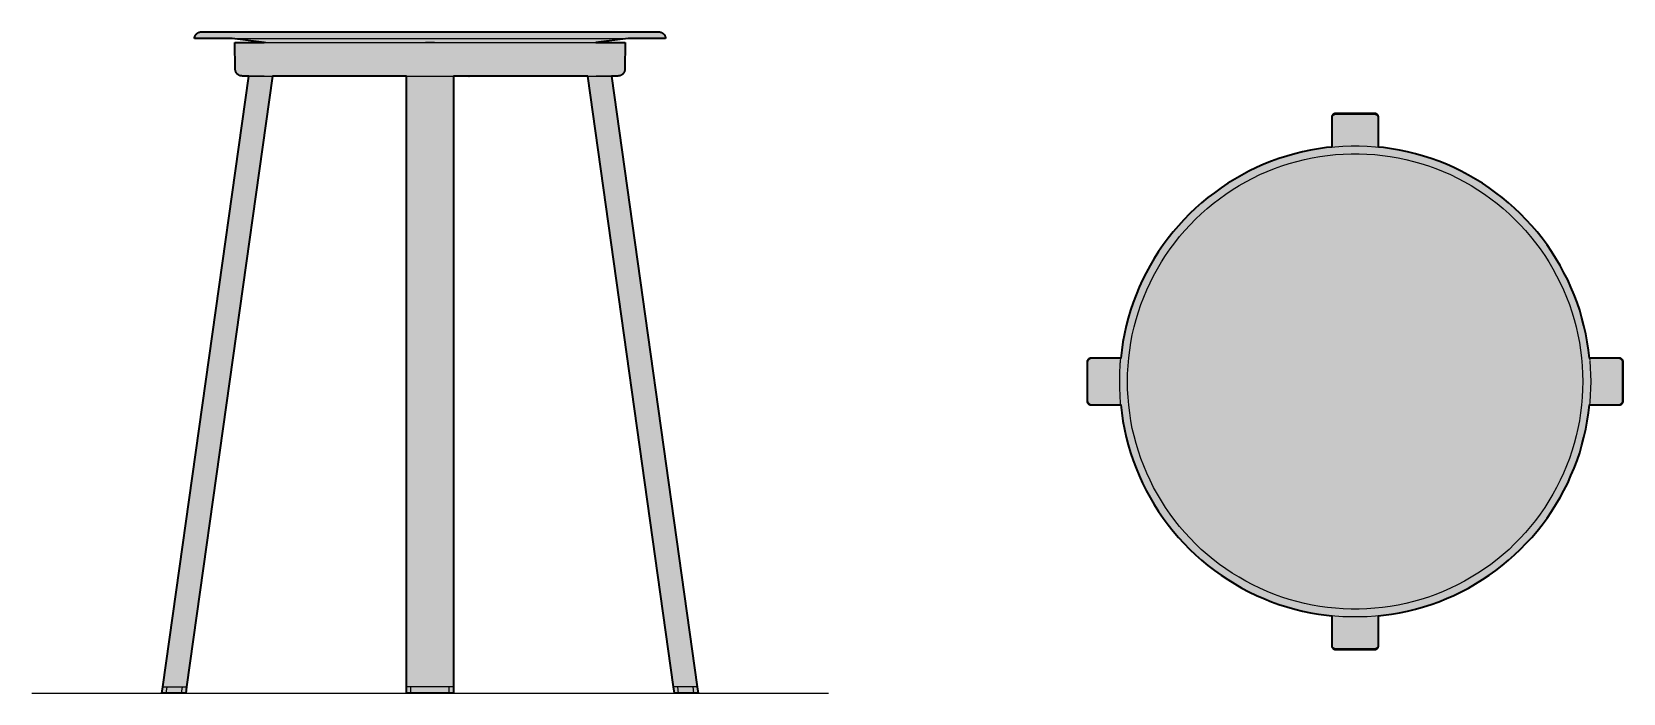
# Model space of a CAD drawing. Header units: millimetres. Extents: x 0 to 1155, y 0 to 480.
import ezdxf

# ---------------------------------------------------------------- set-up
doc = ezdxf.new("R2010")
doc.units = ezdxf.units.MM
doc.layers.add('Blocks', color=7, linetype='Continuous')
doc.layers.add('Blocks$Fill', color=7, linetype='Continuous', true_color=0xffffff)
doc.layers.add('Blocks$Inner', color=7, linetype='Continuous', lineweight=25, true_color=0x007f00)
doc.layers.add('Blocks$Outline', color=7, linetype='Continuous', lineweight=35, true_color=0xff3f3f)

# ---------------------------------------------------------------- blocks, each defined once
blk = doc.blocks.new('Revolver Stool Side')
at = {"layer": 'Blocks$Fill', "extrusion": (0, 0, -1)}
blk.add_hatch(color=256, dxfattribs=at).paths.add_polyline_path([(455.2, 480.1), (123.2, 480.1), (123, 480.1), (122.8, 480), (122.6, 480), (122.5, 480), (122.3, 480), (122.1, 479.9), (122, 479.9), (121.8, 479.9), (121.6, 479.8), (121.5, 479.8), (121.3, 479.7), (121.1, 479.6), (121, 479.5), (120.8, 479.5), (120.7, 479.4), (120.5, 479.3), (120.4, 479.2), (120.2, 479.1), (120.1, 479), (119.9, 478.9), (119.8, 478.8), (119.7, 478.6), (119.6, 478.5), (119.4, 478.4), (119.3, 478.3), (119.2, 478.1), (119.1, 478), (119, 477.8), (118.9, 477.7), (118.8, 477.6), (118.7, 477.4), (118.7, 477.2), (118.6, 477.1), (118.5, 476.9), (118.5, 476.8), (118.4, 476.6), (118.4, 476.4), (118.3, 476.3), (118.3, 476.1), (118.2, 475.9), (118.2, 475.7), (118.2, 475.6), (118.2, 475.4), (118.2, 475.2), (118.2, 475.1), (145.4, 475.1), (168.7, 472.4), (168.7, 472.2), (150.4, 472.2), (147.5, 472.2), (147.4, 472.2), (147.8, 452.9), (147.8, 452.7), (147.8, 452.5), (147.8, 452.3), (147.8, 452.2), (147.8, 452), (147.9, 451.8), (147.9, 451.7), (148, 451.5), (148, 451.3), (148.1, 451.2), (148.1, 451), (148.2, 450.8), (148.3, 450.7), (148.4, 450.5), (148.5, 450.4), (148.5, 450.2), (148.6, 450.1), (148.7, 450), (148.8, 449.8), (149, 449.7), (149.1, 449.6), (149.2, 449.4), (149.3, 449.3), (149.4, 449.2), (149.6, 449.1), (149.7, 449), (149.8, 448.9), (150, 448.8), (150.1, 448.7), (150.3, 448.6), (150.4, 448.5), (150.6, 448.4), (150.7, 448.4), (150.9, 448.3), (151.1, 448.2), (151.2, 448.2), (151.4, 448.1), (151.6, 448.1), (151.7, 448), (151.9, 448), (152.1, 448), (152.2, 448), (152.4, 448), (152.6, 447.9), (152.8, 447.9), (157.5, 447.9), (95.2, 4.5), (94.6, 0), (97.6, 0), (108.7, 0), (111.7, 0), (112.4, 4.5), (174.7, 447.9), (250, 447.9), (249.9, 447.8), (260.9, 447.8), (260.8, 447.9), (272.2, 447.9), (272.2, 4.5), (272.2, 0), (275.2, 0), (303.2, 0), (306.2, 0), (306.2, 4.5), (306.2, 447.9), (317.5, 447.9), (317.4, 447.8), (328.4, 447.8), (328.3, 447.9), (403.6, 447.9), (466, 4.5), (466.6, 0), (469.6, 0), (480.7, 0), (483.8, 0), (483.1, 4.5), (420.8, 447.9), (425.6, 447.9), (425.7, 447.9), (425.9, 448), (426.1, 448), (426.3, 448), (426.4, 448), (426.6, 448), (426.8, 448.1), (426.9, 448.1), (427.1, 448.2), (427.3, 448.2), (427.4, 448.3), (427.6, 448.4), (427.7, 448.4), (427.9, 448.5), (428, 448.6), (428.2, 448.7), (428.3, 448.8), (428.5, 448.9), (428.6, 449), (428.8, 449.1), (428.9, 449.2), (429, 449.3), (429.1, 449.4), (429.3, 449.6), (429.4, 449.7), (429.5, 449.8), (429.6, 450), (429.7, 450.1), (429.8, 450.2), (429.9, 450.4), (430, 450.5), (430, 450.7), (430.1, 450.8), (430.2, 451), (430.2, 451.2), (430.3, 451.3), (430.4, 451.5), (430.4, 451.7), (430.4, 451.8), (430.5, 452), (430.5, 452.2), (430.5, 452.3), (430.6, 452.5), (430.6, 452.7), (430.6, 452.9), (430.9, 472.2), (430.9, 472.2), (427.9, 472.2), (409.7, 472.2), (409.7, 472.4), (432.9, 475.1), (460.2, 475.1), (460.2, 475.2), (460.2, 475.4), (460.1, 475.6), (460.1, 475.7), (460.1, 475.9), (460.1, 476.1), (460, 476.3), (460, 476.4), (459.9, 476.6), (459.9, 476.8), (459.8, 476.9), (459.7, 477.1), (459.7, 477.2), (459.6, 477.4), (459.5, 477.6), (459.4, 477.7), (459.3, 477.8), (459.2, 478), (459.1, 478.1), (459, 478.3), (458.9, 478.4), (458.8, 478.5), (458.6, 478.6), (458.5, 478.8), (458.4, 478.9), (458.2, 479), (458.1, 479.1), (458, 479.2), (457.8, 479.3), (457.7, 479.4), (457.5, 479.5), (457.4, 479.5), (457.2, 479.6), (457, 479.7), (456.9, 479.8), (456.7, 479.8), (456.5, 479.9), (456.4, 479.9), (456.2, 479.9), (456, 480), (455.9, 480), (455.7, 480), (455.5, 480), (455.3, 480.1)], flags=0)
at = {"layer": 'Blocks$Inner'}
for p, q in [((-460.2, 475.4), (-460.1, 475.6)), ((-460.2, 475.2), (-460.2, 475.4)), ((-460.2, 475.1), (-460.2, 475.2)), ((-460.2, 475.1), (-118.2, 475.1)), ((-460.1, 476.1), (-460, 476.3)), ((-460.1, 475.9), (-460.1, 476.1)), ((-460.1, 475.7), (-460.1, 475.9)), ((-460.1, 475.6), (-460.1, 475.7)), ((-460, 476.4), (-459.9, 476.6)), ((-460, 476.3), (-460, 476.4)), ((-459.9, 476.8), (-459.8, 476.9)), ((-459.9, 476.6), (-459.9, 476.8)), ((-459.8, 476.9), (-459.7, 477.1)), ((-459.7, 477.2), (-459.6, 477.4)), ((-459.7, 477.1), (-459.7, 477.2)), ((-459.6, 477.4), (-459.5, 477.6)), ((-459.5, 477.6), (-459.4, 477.7)), ((-459.4, 477.7), (-459.3, 477.8)), ((-459.3, 477.8), (-459.2, 478)), ((-459.2, 478), (-459.1, 478.1)), ((-459.1, 478.1), (-459, 478.3)), ((-459, 478.3), (-458.9, 478.4)), ((-458.9, 478.4), (-458.8, 478.5)), ((-458.8, 478.5), (-458.6, 478.6)), ((-458.6, 478.6), (-458.5, 478.8)), ((-458.5, 478.8), (-458.4, 478.9)), ((-458.4, 478.9), (-458.2, 479)), ((-458.2, 479), (-458.1, 479.1)), ((-458.1, 479.1), (-458, 479.2)), ((-458, 479.2), (-457.8, 479.3)), ((-457.8, 479.3), (-457.7, 479.4)), ((-457.7, 479.4), (-457.5, 479.5)), ((-457.5, 479.5), (-457.4, 479.5)), ((-457.4, 479.5), (-457.2, 479.6)), ((-457.2, 479.6), (-457, 479.7)), ((-457, 479.7), (-456.9, 479.8)), ((-456.9, 479.8), (-456.7, 479.8)), ((-456.7, 479.8), (-456.5, 479.9)), ((-456.5, 479.9), (-456.4, 479.9)), ((-456.4, 479.9), (-456.2, 479.9)), ((-456.2, 479.9), (-456, 480)), ((-456, 480), (-455.9, 480)), ((-455.9, 480), (-455.7, 480)), ((-455.7, 480), (-455.5, 480)), ((-455.5, 480), (-455.3, 480.1)), ((-455.3, 480.1), (-455.2, 480.1)), ((-455.2, 480.1), (-123.2, 480.1)), ((-409.7, 472.4), (-432.9, 475.1)), ((-145.4, 475.1), (-168.7, 472.4)), ((-123.3, 480.1), (-123.2, 480.1)), ((-123.2, 480.1), (-123, 480.1)), ((-123, 480.1), (-122.8, 480)), ((-122.8, 480), (-122.6, 480)), ((-122.6, 480), (-122.5, 480)), ((-122.5, 480), (-122.3, 480)), ((-122.3, 480), (-122.1, 479.9)), ((-122.1, 479.9), (-122, 479.9)), ((-122, 479.9), (-121.8, 479.9)), ((-121.8, 479.9), (-121.6, 479.8)), ((-121.6, 479.8), (-121.5, 479.8)), ((-121.5, 479.8), (-121.3, 479.7)), ((-121.3, 479.7), (-121.1, 479.6)), ((-121.1, 479.6), (-121, 479.5)), ((-121, 479.5), (-120.8, 479.5)), ((-120.8, 479.5), (-120.7, 479.4)), ((-120.7, 479.4), (-120.5, 479.3)), ((-120.5, 479.3), (-120.4, 479.2)), ((-120.4, 479.2), (-120.2, 479.1)), ((-120.2, 479.1), (-120.1, 479)), ((-120.1, 479), (-119.9, 478.9)), ((-119.9, 478.9), (-119.8, 478.8)), ((-119.8, 478.8), (-119.7, 478.6)), ((-119.7, 478.6), (-119.6, 478.5)), ((-119.6, 478.5), (-119.4, 478.4)), ((-119.4, 478.4), (-119.3, 478.3)), ((-119.3, 478.3), (-119.2, 478.1)), ((-119.2, 478.1), (-119.1, 478)), ((-119.1, 478), (-119, 477.8)), ((-119, 477.8), (-118.9, 477.7)), ((-118.9, 477.7), (-118.8, 477.6)), ((-118.8, 477.6), (-118.7, 477.4)), ((-118.7, 477.4), (-118.7, 477.2)), ((-118.7, 477.2), (-118.6, 477.1)), ((-118.6, 477.1), (-118.5, 476.9)), ((-118.5, 476.9), (-118.5, 476.8)), ((-118.5, 476.8), (-118.4, 476.6)), ((-118.4, 476.6), (-118.4, 476.4)), ((-118.4, 476.4), (-118.3, 476.3)), ((-118.3, 476.3), (-118.3, 476.1)), ((-118.3, 476.1), (-118.2, 475.9)), ((-118.2, 475.9), (-118.2, 475.7)), ((-118.2, 475.7), (-118.2, 475.6)), ((-118.2, 475.6), (-118.2, 475.4)), ((-118.2, 475.4), (-118.2, 475.2)), ((-118.2, 475.2), (-118.2, 475.1)), ((-430.9, 472.2), (-430.6, 452.9)), ((-427.9, 472.2), (-430.9, 472.2)), ((-430.9, 472.2), (-147.4, 472.2)), ((-427.9, 472.2), (-150.4, 472.2)), ((-409.7, 472.4), (-409.7, 472.2)), ((-408.4, 472.2), (-409.7, 472.4)), ((-289.2, 472.4), (-292.5, 472.2)), ((-285.9, 472.2), (-289.2, 472.4)), ((-169.9, 472.2), (-168.9, 472.3)), ((-168.7, 472.4), (-168.7, 472.2)), ((-150.4, 472.2), (-147.5, 472.2)), ((-150.4, 472.2), (-147.5, 472.2)), ((-147.4, 472.2), (-147.8, 452.9)), ((-430.6, 452.9), (-430.6, 452.7)), ((-430.6, 452.7), (-430.6, 452.5)), ((-430.6, 452.5), (-430.5, 452.3)), ((-430.5, 452.3), (-430.5, 452.2)), ((-430.5, 452.2), (-430.5, 452)), ((-430.5, 452), (-430.4, 451.8)), ((-430.4, 451.8), (-430.4, 451.7)), ((-430.4, 451.7), (-430.4, 451.5)), ((-430.4, 451.5), (-430.3, 451.3)), ((-430.3, 451.3), (-430.2, 451.2)), ((-430.2, 451.2), (-430.2, 451)), ((-430.2, 451), (-430.1, 450.8)), ((-430.1, 450.8), (-430, 450.7)), ((-430, 450.7), (-430, 450.5)), ((-148.3, 450.7), (-148.4, 450.5)), ((-148.2, 450.8), (-148.3, 450.7)), ((-148.1, 451), (-148.2, 450.8)), ((-148, 451.3), (-148.1, 451.2)), ((-148.1, 451.2), (-148.1, 451)), ((-147.9, 451.7), (-148, 451.5)), ((-148, 451.5), (-148, 451.3)), ((-147.8, 452), (-147.9, 451.8)), ((-147.9, 451.8), (-147.9, 451.7)), ((-147.8, 452.9), (-147.8, 452.7)), ((-147.8, 452.7), (-147.8, 452.5)), ((-147.8, 452.5), (-147.8, 452.3)), ((-147.8, 452.3), (-147.8, 452.2)), ((-147.8, 452.2), (-147.8, 452)), ((-483.1, 4.5), (-420.8, 447.9)), ((-403.6, 447.9), (-466, 4.5)), ((-430, 450.5), (-429.9, 450.4)), ((-429.9, 450.4), (-429.8, 450.2)), ((-429.8, 450.2), (-429.7, 450.1)), ((-429.7, 450.1), (-429.6, 450)), ((-429.6, 450), (-429.5, 449.8)), ((-429.5, 449.8), (-429.4, 449.7)), ((-429.4, 449.7), (-429.3, 449.6)), ((-429.3, 449.6), (-429.1, 449.4)), ((-429.1, 449.4), (-429, 449.3)), ((-429, 449.3), (-428.9, 449.2)), ((-428.9, 449.2), (-428.8, 449.1)), ((-428.8, 449.1), (-428.6, 449)), ((-428.6, 449), (-428.5, 448.9)), ((-428.5, 448.9), (-428.3, 448.8)), ((-428.3, 448.8), (-428.2, 448.7)), ((-428.2, 448.7), (-428, 448.6)), ((-428, 448.6), (-427.9, 448.5)), ((-427.9, 448.5), (-427.7, 448.4)), ((-427.7, 448.4), (-427.6, 448.4)), ((-427.6, 448.4), (-427.4, 448.3)), ((-427.4, 448.3), (-427.3, 448.2)), ((-427.3, 448.2), (-427.1, 448.2)), ((-427.1, 448.2), (-426.9, 448.1)), ((-426.9, 448.1), (-426.8, 448.1)), ((-426.8, 448.1), (-426.6, 448)), ((-426.6, 448), (-426.4, 448)), ((-426.4, 448), (-426.3, 448)), ((-426.3, 448), (-426.1, 448)), ((-426.1, 448), (-425.9, 448)), ((-425.9, 448), (-425.7, 447.9)), ((-425.7, 447.9), (-425.6, 447.9)), ((-425.6, 447.9), (-289.2, 447.9)), ((-420.7, 447.8), (-420.6, 447.9)), ((-409.7, 447.8), (-420.7, 447.8)), ((-409.8, 447.9), (-409.7, 447.8)), ((-328.4, 447.8), (-328.3, 447.9)), ((-317.4, 447.8), (-328.4, 447.8)), ((-317.5, 447.9), (-317.4, 447.8)), ((-306.2, 447.9), (-306.2, 4.5)), ((-289.2, 447.9), (-152.8, 447.9)), ((-272.2, 4.5), (-272.2, 447.9)), ((-260.9, 447.8), (-260.8, 447.9)), ((-249.9, 447.8), (-260.9, 447.8)), ((-250, 447.9), (-249.9, 447.8)), ((-174.7, 447.9), (-112.4, 4.5)), ((-168.6, 447.8), (-168.5, 447.9)), ((-157.6, 447.8), (-168.6, 447.8)), ((-157.7, 447.9), (-157.6, 447.8)), ((-95.2, 4.5), (-157.5, 447.9)), ((-152.6, 447.9), (-152.8, 447.9)), ((-152.4, 448), (-152.6, 447.9)), ((-152.2, 448), (-152.4, 448)), ((-152.1, 448), (-152.2, 448)), ((-151.9, 448), (-152.1, 448)), ((-151.7, 448), (-151.9, 448)), ((-151.6, 448.1), (-151.7, 448)), ((-151.4, 448.1), (-151.6, 448.1)), ((-151.2, 448.2), (-151.4, 448.1)), ((-151.1, 448.2), (-151.2, 448.2)), ((-150.9, 448.3), (-151.1, 448.2)), ((-150.7, 448.4), (-150.9, 448.3)), ((-150.6, 448.4), (-150.7, 448.4)), ((-150.4, 448.5), (-150.6, 448.4)), ((-150.3, 448.6), (-150.4, 448.5)), ((-150.1, 448.7), (-150.3, 448.6)), ((-150, 448.8), (-150.1, 448.7)), ((-149.8, 448.9), (-150, 448.8)), ((-149.7, 449), (-149.8, 448.9)), ((-149.6, 449.1), (-149.7, 449)), ((-149.4, 449.2), (-149.6, 449.1)), ((-149.3, 449.3), (-149.4, 449.2)), ((-149.2, 449.4), (-149.3, 449.3)), ((-149.1, 449.6), (-149.2, 449.4)), ((-149, 449.7), (-149.1, 449.6)), ((-148.8, 449.8), (-149, 449.7)), ((-148.7, 450), (-148.8, 449.8)), ((-148.6, 450.1), (-148.7, 450)), ((-148.5, 450.2), (-148.6, 450.1)), ((-148.4, 450.5), (-148.5, 450.4)), ((-148.5, 450.4), (-148.5, 450.2)), ((-483.8, 0), (-483.1, 4.5)), ((-480.7, 0), (-483.8, 0)), ((-483.1, 4.5), (-483.1, 4.5)), ((-483.1, 4.5), (-480.1, 4.5)), ((-483.1, 4.5), (-483.1, 4.5)), ((-480.7, 0), (-480.1, 4.5)), ((-469.6, 0), (-480.7, 0)), ((-480.1, 4.5), (-469, 4.5)), ((-469.6, 0), (-469, 4.5)), ((-466.6, 0), (-469.6, 0)), ((-469, 4.5), (-468.3, 4.5)), ((-468.3, 4.5), (-467.9, 4.5)), ((-467.9, 4.5), (-467.8, 4.5)), ((-467.8, 4.5), (-467.8, 4.5)), ((-467.8, 4.5), (-467.7, 4.5)), ((-467.7, 4.5), (-466.4, 4.5)), ((-466.6, 0), (-466, 4.5)), ((-466.4, 4.5), (-466.3, 4.5)), ((-466.3, 4.5), (-466.3, 4.5)), ((-466.3, 4.5), (-466.3, 4.5)), ((-466.3, 4.5), (-466.3, 4.5)), ((-466.3, 4.5), (-466.2, 4.5)), ((-466.3, 4.5), (-466.3, 4.5)), ((-466.3, 4.5), (-466.3, 4.5)), ((-466.2, 4.5), (-466.2, 4.5)), ((-466.2, 4.5), (-466, 4.5)), ((-466, 4.5), (-466, 4.5)), ((-466, 4.5), (-466, 4.5)), ((-466, 4.5), (-466, 4.5)), ((-306.1, 4.5), (-306.2, 4.5)), ((-306.2, 0), (-306.2, 4.5)), ((-306.2, 0), (-303.2, 0)), ((-306.1, 4.5), (-306.1, 4.5)), ((-306.1, 4.5), (-306.1, 4.5)), ((-306, 4.5), (-306.1, 4.5)), ((-306, 4.5), (-306, 4.5)), ((-305.6, 4.5), (-306, 4.5)), ((-305.6, 4.5), (-305.6, 4.5)), ((-304.8, 4.5), (-305.6, 4.5)), ((-304.7, 4.5), (-304.8, 4.5)), ((-303.2, 4.5), (-304.7, 4.5)), ((-275.2, 4.5), (-303.2, 4.5)), ((-303.2, 0), (-303.2, 4.5)), ((-303.2, 0), (-275.2, 0)), ((-275.2, 0), (-275.2, 4.5)), ((-273.7, 4.5), (-275.2, 4.5)), ((-275.2, 0), (-272.2, 0)), ((-273.5, 4.5), (-273.7, 4.5)), ((-272.7, 4.5), (-273.5, 4.5)), ((-272.7, 4.5), (-272.7, 4.5)), ((-272.4, 4.5), (-272.7, 4.5)), ((-272.3, 4.5), (-272.4, 4.5)), ((-272.2, 4.5), (-272.3, 4.5)), ((-272.2, 4.5), (-272.2, 4.5)), ((-272.2, 4.5), (-272.2, 4.5)), ((-272.2, 0), (-272.2, 4.5)), ((-272.2, 4.5), (-272.2, 4.5)), ((-272.2, 4.5), (-272.2, 4.5)), ((-112.3, 4.5), (-112.4, 4.5)), ((-111.7, 0), (-112.4, 4.5)), ((-112.3, 4.5), (-112.3, 4.5)), ((-112.3, 4.5), (-112.3, 4.5)), ((-112.1, 4.5), (-112.3, 4.5)), ((-112.1, 4.5), (-112.1, 4.5)), ((-112.1, 4.5), (-112.1, 4.5)), ((-112.1, 4.5), (-112.1, 4.5)), ((-112, 4.5), (-112.1, 4.5)), ((-112, 4.5), (-112, 4.5)), ((-112, 4.5), (-112, 4.5)), ((-110.6, 4.5), (-112, 4.5)), ((-112, 4.5), (-112, 4.5)), ((-112, 4.5), (-112, 4.5)), ((-110.5, 4.5), (-110.6, 4.5)), ((-110.5, 4.5), (-110.5, 4.5)), ((-110, 4.5), (-110.5, 4.5)), ((-110.5, 4.5), (-110.5, 4.5)), ((-109.3, 4.5), (-110, 4.5)), ((-108.7, 0), (-109.3, 4.5)), ((-98.2, 4.5), (-109.3, 4.5)), ((-97.6, 0), (-98.2, 4.5)), ((-95.2, 4.5), (-98.2, 4.5)), ((-95.2, 4.5), (-95.2, 4.5)), ((-94.6, 0), (-95.2, 4.5)), ((-95.2, 4.5), (-95.2, 4.5)), ((-111.7, 0), (-108.7, 0)), ((-108.7, 0), (-97.6, 0)), ((-97.6, 0), (-94.6, 0))]:
    blk.add_line(p, q, dxfattribs=at)
at = {"layer": 'Blocks$Outline'}
for points in [[(-460.2, 475.4), (-460.1, 475.6)], [(-460.2, 475.2), (-460.2, 475.4)], [(-460.2, 475.1), (-460.2, 475.2)], [(-432.9, 475.1), (-460.2, 475.1)], [(-460.1, 476.1), (-460, 476.3)], [(-460.1, 475.9), (-460.1, 476.1)], [(-460.1, 475.7), (-460.1, 475.9)], [(-460.1, 475.6), (-460.1, 475.7)], [(-460, 476.4), (-459.9, 476.6)], [(-460, 476.3), (-460, 476.4)], [(-459.9, 476.8), (-459.8, 476.9)], [(-459.9, 476.6), (-459.9, 476.8)], [(-459.8, 476.9), (-459.7, 477.1)], [(-459.7, 477.2), (-459.6, 477.4)], [(-459.7, 477.1), (-459.7, 477.2)], [(-459.6, 477.4), (-459.5, 477.6)], [(-459.5, 477.6), (-459.4, 477.7)], [(-459.4, 477.7), (-459.3, 477.8)], [(-459.3, 477.8), (-459.2, 478)], [(-459.2, 478), (-459.1, 478.1)], [(-459.1, 478.1), (-459, 478.3)], [(-459, 478.3), (-458.9, 478.4)], [(-458.9, 478.4), (-458.8, 478.5)], [(-458.8, 478.5), (-458.6, 478.6)], [(-458.6, 478.6), (-458.5, 478.8)], [(-458.5, 478.8), (-458.4, 478.9)], [(-458.4, 478.9), (-458.2, 479)], [(-458.2, 479), (-458.1, 479.1)], [(-458.1, 479.1), (-458, 479.2)], [(-458, 479.2), (-457.8, 479.3)], [(-457.8, 479.3), (-457.7, 479.4)], [(-457.7, 479.4), (-457.5, 479.5)], [(-457.5, 479.5), (-457.4, 479.5)], [(-457.4, 479.5), (-457.2, 479.6)], [(-457.2, 479.6), (-457, 479.7)], [(-457, 479.7), (-456.9, 479.8)], [(-456.9, 479.8), (-456.7, 479.8)], [(-456.7, 479.8), (-456.5, 479.9)], [(-456.5, 479.9), (-456.4, 479.9)], [(-456.4, 479.9), (-456.2, 479.9)], [(-456.2, 479.9), (-456, 480)], [(-456, 480), (-455.9, 480)], [(-455.9, 480), (-455.7, 480)], [(-455.7, 480), (-455.5, 480)], [(-455.5, 480), (-455.3, 480.1)], [(-455.3, 480.1), (-455.2, 480.1)], [(-455.2, 480.1), (-123.2, 480.1)], [(-409.7, 472.4), (-432.9, 475.1)], [(-145.4, 475.1), (-168.7, 472.4)], [(-118.2, 475.1), (-145.4, 475.1)], [(-123.2, 480.1), (-123, 480.1)], [(-123, 480.1), (-122.8, 480)], [(-122.8, 480), (-122.6, 480)], [(-122.6, 480), (-122.5, 480)], [(-122.5, 480), (-122.3, 480)], [(-122.3, 480), (-122.1, 479.9)], [(-122.1, 479.9), (-122, 479.9)], [(-122, 479.9), (-121.8, 479.9)], [(-121.8, 479.9), (-121.6, 479.8)], [(-121.6, 479.8), (-121.5, 479.8)], [(-121.5, 479.8), (-121.3, 479.7)], [(-121.3, 479.7), (-121.1, 479.6)], [(-121.1, 479.6), (-121, 479.5)], [(-121, 479.5), (-120.8, 479.5)], [(-120.8, 479.5), (-120.7, 479.4)], [(-120.7, 479.4), (-120.5, 479.3)], [(-120.5, 479.3), (-120.4, 479.2)], [(-120.4, 479.2), (-120.2, 479.1)], [(-120.2, 479.1), (-120.1, 479)], [(-120.1, 479), (-119.9, 478.9)], [(-119.9, 478.9), (-119.8, 478.8)], [(-119.8, 478.8), (-119.7, 478.6)], [(-119.7, 478.6), (-119.6, 478.5)], [(-119.6, 478.5), (-119.4, 478.4)], [(-119.4, 478.4), (-119.3, 478.3)], [(-119.3, 478.3), (-119.2, 478.1)], [(-119.2, 478.1), (-119.1, 478)], [(-119.1, 478), (-119, 477.8)], [(-119, 477.8), (-118.9, 477.7)], [(-118.9, 477.7), (-118.8, 477.6)], [(-118.8, 477.6), (-118.7, 477.4)], [(-118.7, 477.4), (-118.7, 477.2)], [(-118.7, 477.2), (-118.6, 477.1)], [(-118.6, 477.1), (-118.5, 476.9)], [(-118.5, 476.9), (-118.5, 476.8)], [(-118.5, 476.8), (-118.4, 476.6)], [(-118.4, 476.6), (-118.4, 476.4)], [(-118.4, 476.4), (-118.3, 476.3)], [(-118.3, 476.3), (-118.3, 476.1)], [(-118.3, 476.1), (-118.2, 475.9)], [(-118.2, 475.9), (-118.2, 475.7)], [(-118.2, 475.7), (-118.2, 475.6)], [(-118.2, 475.6), (-118.2, 475.4)], [(-118.2, 475.4), (-118.2, 475.2)], [(-118.2, 475.2), (-118.2, 475.1)], [(-430.6, 452.9), (-430.9, 472.2)], [(-430.9, 472.2), (-430.9, 472.2)], [(-430.9, 472.2), (-427.9, 472.2)], [(-427.9, 472.2), (-409.7, 472.2)], [(-409.7, 472.2), (-409.7, 472.4)], [(-168.7, 472.4), (-168.7, 472.2)], [(-168.7, 472.2), (-150.4, 472.2)], [(-150.4, 472.2), (-147.5, 472.2)], [(-147.4, 472.2), (-147.8, 452.9)], [(-147.5, 472.2), (-147.4, 472.2)], [(-430.6, 452.7), (-430.6, 452.9)], [(-430.6, 452.5), (-430.6, 452.7)], [(-430.5, 452.3), (-430.6, 452.5)], [(-430.5, 452.2), (-430.5, 452.3)], [(-430.5, 452), (-430.5, 452.2)], [(-430.4, 451.8), (-430.5, 452)], [(-430.4, 451.7), (-430.4, 451.8)], [(-430.4, 451.5), (-430.4, 451.7)], [(-430.3, 451.3), (-430.4, 451.5)], [(-430.2, 451.2), (-430.3, 451.3)], [(-430.2, 451), (-430.2, 451.2)], [(-430.1, 450.8), (-430.2, 451)], [(-430, 450.7), (-430.1, 450.8)], [(-430, 450.5), (-430, 450.7)], [(-148.3, 450.7), (-148.4, 450.5)], [(-148.2, 450.8), (-148.3, 450.7)], [(-148.1, 451), (-148.2, 450.8)], [(-148, 451.3), (-148.1, 451.2)], [(-148.1, 451.2), (-148.1, 451)], [(-147.9, 451.7), (-148, 451.5)], [(-148, 451.5), (-148, 451.3)], [(-147.8, 452), (-147.9, 451.8)], [(-147.9, 451.8), (-147.9, 451.7)], [(-147.8, 452.9), (-147.8, 452.7)], [(-147.8, 452.7), (-147.8, 452.5)], [(-147.8, 452.5), (-147.8, 452.3)], [(-147.8, 452.3), (-147.8, 452.2)], [(-147.8, 452.2), (-147.8, 452)], [(-483.1, 4.5), (-420.8, 447.9)], [(-403.6, 447.9), (-466, 4.5)], [(-429.9, 450.4), (-430, 450.5)], [(-429.8, 450.2), (-429.9, 450.4)], [(-429.7, 450.1), (-429.8, 450.2)], [(-429.6, 450), (-429.7, 450.1)], [(-429.5, 449.8), (-429.6, 450)], [(-429.4, 449.7), (-429.5, 449.8)], [(-429.3, 449.6), (-429.4, 449.7)], [(-429.1, 449.4), (-429.3, 449.6)], [(-429, 449.3), (-429.1, 449.4)], [(-428.9, 449.2), (-429, 449.3)], [(-428.8, 449.1), (-428.9, 449.2)], [(-428.6, 449), (-428.8, 449.1)], [(-428.5, 448.9), (-428.6, 449)], [(-428.3, 448.8), (-428.5, 448.9)], [(-428.2, 448.7), (-428.3, 448.8)], [(-428, 448.6), (-428.2, 448.7)], [(-427.9, 448.5), (-428, 448.6)], [(-427.7, 448.4), (-427.9, 448.5)], [(-427.6, 448.4), (-427.7, 448.4)], [(-427.4, 448.3), (-427.6, 448.4)], [(-427.3, 448.2), (-427.4, 448.3)], [(-427.1, 448.2), (-427.3, 448.2)], [(-426.9, 448.1), (-427.1, 448.2)], [(-426.8, 448.1), (-426.9, 448.1)], [(-426.6, 448), (-426.8, 448.1)], [(-426.4, 448), (-426.6, 448)], [(-426.3, 448), (-426.4, 448)], [(-426.1, 448), (-426.3, 448)], [(-425.9, 448), (-426.1, 448)], [(-425.7, 447.9), (-425.9, 448)], [(-425.6, 447.9), (-425.7, 447.9)], [(-420.8, 447.9), (-425.6, 447.9)], [(-328.3, 447.9), (-403.6, 447.9)], [(-328.4, 447.8), (-328.3, 447.9)], [(-317.4, 447.8), (-328.4, 447.8)], [(-306.2, 447.9), (-317.5, 447.9)], [(-317.5, 447.9), (-317.4, 447.8)], [(-306.2, 4.5), (-306.2, 447.9)], [(-260.8, 447.9), (-272.2, 447.9)], [(-272.2, 447.9), (-272.2, 4.5)], [(-260.9, 447.8), (-260.8, 447.9)], [(-249.9, 447.8), (-260.9, 447.8)], [(-174.7, 447.9), (-250, 447.9)], [(-250, 447.9), (-249.9, 447.8)], [(-112.4, 4.5), (-174.7, 447.9)], [(-152.8, 447.9), (-157.5, 447.9)], [(-157.5, 447.9), (-95.2, 4.5)], [(-152.6, 447.9), (-152.8, 447.9)], [(-152.4, 448), (-152.6, 447.9)], [(-152.2, 448), (-152.4, 448)], [(-152.1, 448), (-152.2, 448)], [(-151.9, 448), (-152.1, 448)], [(-151.7, 448), (-151.9, 448)], [(-151.6, 448.1), (-151.7, 448)], [(-151.4, 448.1), (-151.6, 448.1)], [(-151.2, 448.2), (-151.4, 448.1)], [(-151.1, 448.2), (-151.2, 448.2)], [(-150.9, 448.3), (-151.1, 448.2)], [(-150.7, 448.4), (-150.9, 448.3)], [(-150.6, 448.4), (-150.7, 448.4)], [(-150.4, 448.5), (-150.6, 448.4)], [(-150.3, 448.6), (-150.4, 448.5)], [(-150.1, 448.7), (-150.3, 448.6)], [(-150, 448.8), (-150.1, 448.7)], [(-149.8, 448.9), (-150, 448.8)], [(-149.7, 449), (-149.8, 448.9)], [(-149.6, 449.1), (-149.7, 449)], [(-149.4, 449.2), (-149.6, 449.1)], [(-149.3, 449.3), (-149.4, 449.2)], [(-149.2, 449.4), (-149.3, 449.3)], [(-149.1, 449.6), (-149.2, 449.4)], [(-149, 449.7), (-149.1, 449.6)], [(-148.8, 449.8), (-149, 449.7)], [(-148.7, 450), (-148.8, 449.8)], [(-148.6, 450.1), (-148.7, 450)], [(-148.5, 450.2), (-148.6, 450.1)], [(-148.4, 450.5), (-148.5, 450.4)], [(-148.5, 450.4), (-148.5, 450.2)], [(-483.8, 0), (-483.1, 4.5)], [(-480.7, 0), (-483.8, 0)], [(-469.6, 0), (-480.7, 0)], [(-466.6, 0), (-469.6, 0)], [(-466, 4.5), (-466.6, 0)], [(-306.2, 0), (-306.2, 4.5)], [(-303.2, 0), (-306.2, 0)], [(-275.2, 0), (-303.2, 0)], [(-272.2, 0), (-275.2, 0)], [(-272.2, 4.5), (-272.2, 0)], [(-111.7, 0), (-112.4, 4.5)], [(-94.6, 0), (-97.6, 0)], [(-95.2, 4.5), (-94.6, 0)], [(-108.7, 0), (-111.7, 0)], [(-97.6, 0), (-108.7, 0)]]:
    blk.add_lwpolyline(points, dxfattribs=at)
blk = doc.blocks.new('Revolver Stool Top')
at = {"layer": 'Blocks$Fill'}
blk.add_hatch(color=256, dxfattribs=at).paths.add_polyline_path([(-233.5, 307.4), (-234.1, 307.4), (-234.2, 307.4), (-234.3, 307.4), (-234.4, 307.4), (-234.5, 307.4), (-234.6, 307.4), (-234.7, 307.3), (-234.8, 307.3), (-234.9, 307.3), (-235, 307.3), (-235.1, 307.2), (-235.2, 307.2), (-235.3, 307.1), (-235.4, 307.1), (-235.5, 307), (-235.6, 307), (-235.7, 306.9), (-235.8, 306.9), (-235.9, 306.8), (-235.9, 306.7), (-236, 306.7), (-236.1, 306.6), (-236.2, 306.5), (-236.3, 306.4), (-236.3, 306.4), (-236.4, 306.3), (-236.5, 306.2), (-236.5, 306.1), (-236.6, 306), (-236.6, 305.9), (-236.7, 305.8), (-236.7, 305.8), (-236.8, 305.7), (-236.8, 305.6), (-236.9, 305.5), (-236.9, 305.4), (-236.9, 305.3), (-236.9, 305.2), (-237, 305.1), (-237, 305), (-237, 304.8), (-237, 304.7), (-237, 304.6), (-237, 304.5), (-237, 276.4), (-237, 276.3), (-237, 276.2), (-237, 276.1), (-237, 276), (-237, 275.9), (-237, 275.8), (-236.9, 275.7), (-236.9, 275.6), (-236.9, 275.5), (-236.9, 275.4), (-236.8, 275.3), (-236.8, 275.2), (-236.7, 275.1), (-236.7, 275), (-236.6, 274.9), (-236.6, 274.8), (-236.5, 274.7), (-236.5, 274.7), (-236.4, 274.6), (-236.3, 274.5), (-236.3, 274.4), (-236.2, 274.3), (-236.1, 274.3), (-236, 274.2), (-235.9, 274.1), (-235.9, 274.1), (-235.8, 274), (-235.7, 273.9), (-235.6, 273.9), (-235.5, 273.8), (-235.4, 273.8), (-235.3, 273.7), (-235.2, 273.7), (-235.1, 273.6), (-235, 273.6), (-234.9, 273.6), (-234.8, 273.5), (-234.7, 273.5), (-234.6, 273.5), (-234.5, 273.5), (-234.4, 273.5), (-234.3, 273.4), (-234.2, 273.4), (-234.1, 273.4), (-234, 273.4), (-233.5, 273.4), (-212.6, 273.4), (-211.9, 267.6), (-211, 261.7), (-209.9, 255.9), (-208.6, 250.1), (-207.1, 244.4), (-205.4, 238.7), (-203.5, 233.1), (-201.5, 227.6), (-199.2, 222.1), (-196.7, 216.7), (-194.1, 211.4), (-191.3, 206.2), (-188.3, 201.1), (-185.1, 196.1), (-181.7, 191.2), (-178.2, 186.5), (-174.5, 181.8), (-170.7, 177.3), (-166.7, 173), (-162.6, 168.7), (-158.3, 164.6), (-153.9, 160.7), (-149.3, 156.9), (-144.6, 153.3), (-139.8, 149.9), (-134.9, 146.6), (-129.8, 143.5), (-124.7, 140.5), (-119.5, 137.8), (-114.1, 135.2), (-108.7, 132.8), (-103.2, 130.6), (-97.7, 128.6), (-92, 126.8), (-86.3, 125.2), (-80.6, 123.7), (-74.8, 122.5), (-69, 121.5), (-63.1, 120.7), (-59.4, 120.3), (-59.4, 99.4), (-59.4, 98.8), (-59.4, 98.6), (-59.4, 98.5), (-59.4, 98.4), (-59.4, 98.3), (-59.4, 98.2), (-59.3, 98.1), (-59.3, 98), (-59.3, 97.9), (-59.3, 97.8), (-59.2, 97.7), (-59.2, 97.6), (-59.1, 97.5), (-59.1, 97.4), (-59, 97.3), (-59, 97.3), (-58.9, 97.2), (-58.9, 97.1), (-58.8, 97), (-58.7, 96.9), (-58.7, 96.8), (-58.6, 96.8), (-58.5, 96.7), (-58.4, 96.6), (-58.4, 96.5), (-58.3, 96.5), (-58.2, 96.4), (-58.1, 96.3), (-58, 96.3), (-57.9, 96.2), (-57.8, 96.2), (-57.8, 96.1), (-57.7, 96.1), (-57.6, 96.1), (-57.5, 96), (-57.4, 96), (-57.3, 95.9), (-57.2, 95.9), (-57.1, 95.9), (-57, 95.9), (-56.9, 95.9), (-56.7, 95.8), (-56.6, 95.8), (-56.5, 95.8), (-56.4, 95.8), (-28.4, 95.8), (-28.3, 95.8), (-28.2, 95.8), (-28.1, 95.8), (-28, 95.9), (-27.9, 95.9), (-27.8, 95.9), (-27.7, 95.9), (-27.6, 95.9), (-27.5, 96), (-27.4, 96), (-27.3, 96.1), (-27.2, 96.1), (-27.1, 96.1), (-27, 96.2), (-26.9, 96.2), (-26.8, 96.3), (-26.7, 96.3), (-26.7, 96.4), (-26.6, 96.5), (-26.5, 96.5), (-26.4, 96.6), (-26.3, 96.7), (-26.3, 96.8), (-26.2, 96.8), (-26.1, 96.9), (-26.1, 97), (-26, 97.1), (-25.9, 97.2), (-25.9, 97.3), (-25.8, 97.3), (-25.8, 97.4), (-25.7, 97.5), (-25.7, 97.6), (-25.6, 97.7), (-25.6, 97.8), (-25.6, 97.9), (-25.5, 98), (-25.5, 98.1), (-25.5, 98.2), (-25.5, 98.3), (-25.5, 98.4), (-25.4, 98.5), (-25.4, 98.6), (-25.4, 98.8), (-25.4, 98.9), (-25.4, 99.4), (-25.4, 120.3), (-15.9, 121.5), (-10.1, 122.5), (-4.3, 123.7), (1.5, 125.2), (7.2, 126.8), (12.8, 128.6), (18.4, 130.6), (23.9, 132.8), (29.3, 135.2), (34.6, 137.8), (39.8, 140.5), (45, 143.5), (50, 146.6), (54.9, 149.9), (59.7, 153.3), (64.4, 156.9), (69, 160.7), (73.4, 164.6), (77.7, 168.7), (81.8, 173), (85.8, 177.3), (89.7, 181.8), (93.3, 186.5), (96.9, 191.2), (100.2, 196.1), (103.4, 201.1), (106.4, 206.2), (109.2, 211.4), (111.9, 216.7), (114.3, 222.1), (116.6, 227.6), (118.7, 233.1), (120.6, 238.7), (122.2, 244.4), (123.7, 250.1), (125, 255.9), (126.1, 261.7), (127, 267.6), (127.7, 273.4), (148.5, 273.4), (148.6, 273.4), (149.2, 273.4), (149.4, 273.4), (149.5, 273.4), (149.6, 273.5), (149.7, 273.5), (149.8, 273.5), (149.9, 273.5), (150, 273.5), (150.1, 273.6), (150.2, 273.6), (150.3, 273.6), (150.4, 273.7), (150.5, 273.7), (150.6, 273.8), (150.7, 273.8), (150.7, 273.9), (150.8, 273.9), (150.9, 274), (151, 274.1), (151.1, 274.1), (151.2, 274.2), (151.2, 274.3), (151.3, 274.3), (151.4, 274.4), (151.5, 274.5), (151.5, 274.6), (151.6, 274.7), (151.6, 274.7), (151.7, 274.8), (151.8, 274.9), (151.8, 275), (151.9, 275.1), (151.9, 275.2), (151.9, 275.3), (152, 275.4), (152, 275.5), (152.1, 275.6), (152.1, 275.7), (152.1, 275.8), (152.1, 275.9), (152.1, 276), (152.2, 276.1), (152.2, 276.2), (152.2, 276.3), (152.2, 276.4), (152.2, 304.4), (152.2, 304.5), (152.2, 304.6), (152.2, 304.7), (152.1, 304.8), (152.1, 305), (152.1, 305.1), (152.1, 305.2), (152.1, 305.3), (152, 305.4), (152, 305.5), (151.9, 305.6), (151.9, 305.7), (151.9, 305.8), (151.8, 305.8), (151.8, 305.9), (151.7, 306), (151.6, 306.1), (151.6, 306.2), (151.5, 306.3), (151.5, 306.4), (151.4, 306.4), (151.3, 306.5), (151.2, 306.6), (151.2, 306.7), (151.1, 306.7), (151, 306.8), (150.9, 306.9), (150.8, 306.9), (150.7, 307), (150.7, 307), (150.6, 307.1), (150.5, 307.1), (150.4, 307.2), (150.3, 307.2), (150.2, 307.3), (150.1, 307.3), (150, 307.3), (149.9, 307.3), (149.8, 307.4), (149.7, 307.4), (149.6, 307.4), (149.5, 307.4), (149.4, 307.4), (149.2, 307.4), (149.1, 307.4), (148.6, 307.4), (127.7, 307.4), (127, 313.3), (126.1, 319.2), (125, 325), (123.7, 330.8), (122.2, 336.5), (120.6, 342.2), (118.7, 347.8), (116.6, 353.3), (114.3, 358.8), (111.9, 364.2), (109.2, 369.4), (106.4, 374.7), (103.4, 379.8), (100.2, 384.7), (96.9, 389.6), (93.3, 394.4), (89.7, 399), (85.8, 403.5), (81.8, 407.9), (77.7, 412.1), (73.4, 416.2), (69, 420.1), (64.4, 423.9), (59.7, 427.5), (54.9, 431), (50, 434.3), (45, 437.4), (39.8, 440.3), (34.6, 443.1), (29.3, 445.7), (23.9, 448.1), (18.4, 450.3), (12.8, 452.3), (7.2, 454.1), (1.5, 455.7), (-4.3, 457.1), (-10.1, 458.3), (-15.9, 459.4), (-21.8, 460.2), (-25.4, 460.6), (-25.4, 481.4), (-25.4, 482.1), (-25.4, 482.2), (-25.4, 482.3), (-25.5, 482.4), (-25.5, 482.5), (-25.5, 482.6), (-25.5, 482.7), (-25.5, 482.8), (-25.6, 482.9), (-25.6, 483), (-25.6, 483.1), (-25.7, 483.2), (-25.7, 483.3), (-25.8, 483.4), (-25.8, 483.5), (-25.9, 483.6), (-25.9, 483.7), (-26, 483.8), (-26.1, 483.9), (-26.1, 483.9), (-26.2, 484), (-26.3, 484.1), (-26.3, 484.2), (-26.4, 484.2), (-26.5, 484.3), (-26.6, 484.4), (-26.7, 484.4), (-26.7, 484.5), (-26.8, 484.6), (-26.9, 484.6), (-27, 484.7), (-27.1, 484.7), (-27.2, 484.8), (-27.3, 484.8), (-27.4, 484.8), (-27.5, 484.9), (-27.6, 484.9), (-27.7, 484.9), (-27.8, 485), (-27.9, 485), (-28, 485), (-28.1, 485), (-28.2, 485), (-28.3, 485), (-56.4, 485), (-56.5, 485), (-56.6, 485), (-56.7, 485), (-56.9, 485), (-57, 485), (-57.1, 485), (-57.2, 484.9), (-57.3, 484.9), (-57.4, 484.9), (-57.5, 484.8), (-57.6, 484.8), (-57.7, 484.8), (-57.8, 484.7), (-57.8, 484.7), (-57.9, 484.6), (-58, 484.6), (-58.1, 484.5), (-58.2, 484.4), (-58.3, 484.4), (-58.4, 484.3), (-58.4, 484.2), (-58.5, 484.2), (-58.6, 484.1), (-58.7, 484), (-58.7, 483.9), (-58.8, 483.9), (-58.9, 483.8), (-58.9, 483.7), (-59, 483.6), (-59, 483.5), (-59.1, 483.4), (-59.1, 483.3), (-59.2, 483.2), (-59.2, 483.1), (-59.3, 483), (-59.3, 482.9), (-59.3, 482.8), (-59.3, 482.7), (-59.4, 482.6), (-59.4, 482.5), (-59.4, 482.4), (-59.4, 482.3), (-59.4, 482.2), (-59.4, 482.1), (-59.4, 482), (-59.4, 481.4), (-59.4, 460.6), (-69, 459.4), (-74.8, 458.3), (-80.6, 457.1), (-86.3, 455.7), (-92, 454.1), (-97.7, 452.3), (-103.2, 450.3), (-108.7, 448.1), (-114.1, 445.7), (-119.5, 443.1), (-124.7, 440.3), (-129.8, 437.4), (-134.9, 434.3), (-139.8, 431), (-144.6, 427.5), (-149.3, 423.9), (-153.9, 420.1), (-158.3, 416.2), (-162.6, 412.1), (-166.7, 407.9), (-170.7, 403.5), (-174.5, 399), (-178.2, 394.4), (-181.7, 389.6), (-185.1, 384.7), (-188.3, 379.8), (-191.3, 374.7), (-194.1, 369.4), (-196.7, 364.2), (-199.2, 358.8), (-201.5, 353.3), (-203.5, 347.8), (-205.4, 342.2), (-207.1, 336.5), (-208.6, 330.8), (-209.9, 325), (-211, 319.2), (-211.9, 313.3), (-212.6, 307.4), (-233.4, 307.4)], flags=0)
at = {"layer": 'Blocks$Inner'}
for p, q in [((127.7, 307.2), (127.9, 305.8)), ((127.9, 275.1), (127.7, 273.7))]:
    blk.add_line(p, q, dxfattribs=at)
for points in [[(-25.4, 481.4), (-25.4, 482), (-25.4, 482.1), (-25.4, 482.2), (-25.4, 482.3), (-25.5, 482.4), (-25.5, 482.5), (-25.5, 482.6), (-25.5, 482.7), (-25.5, 482.8), (-25.6, 482.9), (-25.6, 483), (-25.6, 483.1), (-25.7, 483.2), (-25.7, 483.3), (-25.8, 483.4), (-25.8, 483.5), (-25.9, 483.6), (-25.9, 483.7), (-26, 483.8), (-26.1, 483.9), (-26.1, 483.9), (-26.2, 484), (-26.3, 484.1), (-26.3, 484.2), (-26.4, 484.2), (-26.5, 484.3), (-26.6, 484.4), (-26.7, 484.4), (-26.7, 484.5), (-26.8, 484.6), (-26.9, 484.6), (-27, 484.7), (-27.1, 484.7), (-27.2, 484.8), (-27.3, 484.8), (-27.4, 484.8), (-27.5, 484.9), (-27.6, 484.9), (-27.7, 484.9), (-27.8, 485), (-27.9, 485), (-28, 485), (-28.1, 485), (-28.2, 485), (-28.3, 485), (-56.4, 485), (-56.5, 485), (-56.6, 485), (-56.7, 485), (-56.9, 485), (-57, 485), (-57.1, 485), (-57.2, 484.9), (-57.3, 484.9), (-57.4, 484.9), (-57.5, 484.8), (-57.6, 484.8), (-57.7, 484.8), (-57.8, 484.7), (-57.8, 484.7), (-57.9, 484.6), (-58, 484.6), (-58.1, 484.5), (-58.2, 484.4), (-58.3, 484.4), (-58.4, 484.3), (-58.4, 484.2), (-58.5, 484.2), (-58.6, 484.1), (-58.7, 484), (-58.7, 483.9), (-58.8, 483.9), (-58.9, 483.8), (-58.9, 483.7), (-59, 483.6), (-59, 483.5), (-59.1, 483.4), (-59.1, 483.3), (-59.2, 483.2), (-59.2, 483.1), (-59.3, 483), (-59.3, 482.9), (-59.3, 482.8), (-59.3, 482.7), (-59.4, 482.6), (-59.4, 482.5), (-59.4, 482.4), (-59.4, 482.3), (-59.4, 482.2), (-59.4, 482.1), (-59.4, 482), (-59.4, 481.4)], [(-59.4, 460.6), (-59.4, 481.4), (-59.4, 481.5), (-59.4, 481.6), (-59.4, 481.7), (-59.4, 481.8), (-59.4, 481.9), (-59.4, 482), (-59.3, 482.1), (-59.3, 482.2), (-59.3, 482.3), (-59.3, 482.4), (-59.2, 482.5), (-59.2, 482.6), (-59.1, 482.7), (-59.1, 482.8), (-59, 482.9), (-59, 483), (-58.9, 483.1), (-58.9, 483.1), (-58.8, 483.2), (-58.7, 483.3), (-58.7, 483.4), (-58.6, 483.5), (-58.5, 483.5), (-58.4, 483.6), (-58.4, 483.7), (-58.3, 483.8), (-58.2, 483.8), (-58.1, 483.9), (-58, 483.9), (-57.9, 484), (-57.8, 484), (-57.8, 484.1), (-57.7, 484.1), (-57.6, 484.2), (-57.5, 484.2), (-57.4, 484.2), (-57.3, 484.3), (-57.2, 484.3), (-57.1, 484.3), (-57, 484.4), (-56.9, 484.4), (-56.7, 484.4), (-56.6, 484.4), (-56.5, 484.4), (-56.4, 484.4), (-28.3, 484.4), (-28.2, 484.4), (-28.1, 484.4), (-28, 484.4), (-27.9, 484.4), (-27.8, 484.3), (-27.7, 484.3), (-27.6, 484.3), (-27.5, 484.2), (-27.4, 484.2), (-27.3, 484.2), (-27.2, 484.1), (-27.1, 484.1), (-27, 484), (-26.9, 484), (-26.8, 483.9), (-26.7, 483.9), (-26.7, 483.8), (-26.6, 483.8), (-26.5, 483.7), (-26.4, 483.6), (-26.3, 483.5), (-26.3, 483.5), (-26.2, 483.4), (-26.1, 483.3), (-26.1, 483.2), (-26, 483.1), (-25.9, 483.1), (-25.9, 483), (-25.8, 482.9), (-25.8, 482.8), (-25.7, 482.7), (-25.7, 482.6), (-25.6, 482.5), (-25.6, 482.4), (-25.6, 482.3), (-25.5, 482.2), (-25.5, 482.1), (-25.5, 482), (-25.5, 481.9), (-25.5, 481.8), (-25.4, 481.7), (-25.4, 481.6), (-25.4, 481.5), (-25.4, 481.4), (-25.4, 460.6)], [(-233.4, 273.4), (-234, 273.4), (-234.1, 273.4), (-234.2, 273.4), (-234.3, 273.4), (-234.4, 273.5), (-234.5, 273.5), (-234.6, 273.5), (-234.7, 273.5), (-234.8, 273.5), (-234.9, 273.6), (-235, 273.6), (-235.1, 273.6), (-235.2, 273.7), (-235.3, 273.7), (-235.4, 273.8), (-235.5, 273.8), (-235.6, 273.9), (-235.7, 273.9), (-235.8, 274), (-235.9, 274.1), (-235.9, 274.1), (-236, 274.2), (-236.1, 274.3), (-236.2, 274.3), (-236.3, 274.4), (-236.3, 274.5), (-236.4, 274.6), (-236.5, 274.7), (-236.5, 274.7), (-236.6, 274.8), (-236.6, 274.9), (-236.7, 275), (-236.7, 275.1), (-236.8, 275.2), (-236.8, 275.3), (-236.9, 275.4), (-236.9, 275.5), (-236.9, 275.6), (-236.9, 275.7), (-237, 275.8), (-237, 275.9), (-237, 276), (-237, 276.1), (-237, 276.2), (-237, 276.3), (-237, 276.4), (-237, 304.5), (-237, 304.6), (-237, 304.7), (-237, 304.8), (-237, 305), (-237, 305.1), (-236.9, 305.2), (-236.9, 305.3), (-236.9, 305.4), (-236.9, 305.5), (-236.8, 305.6), (-236.8, 305.7), (-236.7, 305.8), (-236.7, 305.8), (-236.6, 305.9), (-236.6, 306), (-236.5, 306.1), (-236.5, 306.2), (-236.4, 306.3), (-236.3, 306.4), (-236.3, 306.4), (-236.2, 306.5), (-236.1, 306.6), (-236, 306.7), (-235.9, 306.7), (-235.9, 306.8), (-235.8, 306.9), (-235.7, 306.9), (-235.6, 307), (-235.5, 307), (-235.4, 307.1), (-235.3, 307.1), (-235.2, 307.2), (-235.1, 307.2), (-235, 307.3), (-234.9, 307.3), (-234.8, 307.3), (-234.7, 307.3), (-234.6, 307.4), (-234.5, 307.4), (-234.4, 307.4), (-234.3, 307.4), (-234.2, 307.4), (-234.1, 307.4), (-234, 307.4), (-233.4, 307.4)], [(-212.8, 305.4), (-212.6, 307.4)], [(127.9, 305.4), (128.3, 300.4), (128.5, 295.4), (128.6, 290.4), (128.5, 285.4), (128.3, 280.4), (127.9, 275.4)], [(148.6, 273.4), (149.1, 273.4), (149.2, 273.4), (149.4, 273.4), (149.5, 273.4), (149.6, 273.5), (149.7, 273.5), (149.8, 273.5), (149.9, 273.5), (150, 273.5), (150.1, 273.6), (150.2, 273.6), (150.3, 273.6), (150.4, 273.7), (150.5, 273.7), (150.6, 273.8), (150.7, 273.8), (150.7, 273.9), (150.8, 273.9), (150.9, 274), (151, 274.1), (151.1, 274.1), (151.2, 274.2), (151.2, 274.3), (151.3, 274.3), (151.4, 274.4), (151.5, 274.5), (151.5, 274.6), (151.6, 274.7), (151.6, 274.7), (151.7, 274.8), (151.8, 274.9), (151.8, 275), (151.9, 275.1), (151.9, 275.2), (151.9, 275.3), (152, 275.4), (152, 275.5), (152.1, 275.6), (152.1, 275.7), (152.1, 275.8), (152.1, 275.9), (152.1, 276), (152.2, 276.1), (152.2, 276.2), (152.2, 276.3), (152.2, 276.4), (152.2, 304.4), (152.2, 304.5), (152.2, 304.6), (152.2, 304.7), (152.1, 304.8), (152.1, 305), (152.1, 305.1), (152.1, 305.2), (152.1, 305.3), (152, 305.4), (152, 305.5), (151.9, 305.6), (151.9, 305.7), (151.9, 305.8), (151.8, 305.8), (151.8, 305.9), (151.7, 306), (151.6, 306.1), (151.6, 306.2), (151.5, 306.3), (151.5, 306.4), (151.4, 306.4), (151.3, 306.5), (151.2, 306.6), (151.2, 306.7), (151.1, 306.7), (151, 306.8), (150.9, 306.9), (150.8, 306.9), (150.7, 307), (150.7, 307), (150.6, 307.1), (150.5, 307.1), (150.4, 307.2), (150.3, 307.2), (150.2, 307.3), (150.1, 307.3), (150, 307.3), (149.9, 307.3), (149.8, 307.4), (149.7, 307.4), (149.6, 307.4), (149.5, 307.4), (149.4, 307.4), (149.2, 307.4), (149.1, 307.4), (148.6, 307.4)], [(-25.4, 120.3), (-25.4, 99.5), (-25.4, 99.4), (-25.4, 99.3), (-25.4, 99.2), (-25.5, 99.1), (-25.5, 99), (-25.5, 98.9), (-25.5, 98.8), (-25.5, 98.7), (-25.6, 98.6), (-25.6, 98.5), (-25.6, 98.4), (-25.7, 98.3), (-25.7, 98.2), (-25.8, 98.1), (-25.8, 98), (-25.9, 97.9), (-25.9, 97.8), (-26, 97.7), (-26.1, 97.6), (-26.1, 97.5), (-26.2, 97.5), (-26.3, 97.4), (-26.3, 97.3), (-26.4, 97.2), (-26.5, 97.2), (-26.6, 97.1), (-26.7, 97), (-26.7, 97), (-26.8, 96.9), (-26.9, 96.9), (-27, 96.8), (-27.1, 96.8), (-27.2, 96.7), (-27.3, 96.7), (-27.4, 96.6), (-27.5, 96.6), (-27.6, 96.6), (-27.7, 96.6), (-27.8, 96.5), (-27.9, 96.5), (-28, 96.5), (-28.1, 96.5), (-28.2, 96.5), (-28.3, 96.5), (-28.4, 96.5), (-56.4, 96.5), (-56.5, 96.5), (-56.6, 96.5), (-56.7, 96.5), (-56.9, 96.5), (-57, 96.5), (-57.1, 96.5), (-57.2, 96.6), (-57.3, 96.6), (-57.4, 96.6), (-57.5, 96.6), (-57.6, 96.7), (-57.7, 96.7), (-57.8, 96.8), (-57.8, 96.8), (-57.9, 96.9), (-58, 96.9), (-58.1, 97), (-58.2, 97), (-58.3, 97.1), (-58.4, 97.2), (-58.4, 97.2), (-58.5, 97.3), (-58.6, 97.4), (-58.7, 97.5), (-58.7, 97.5), (-58.8, 97.6), (-58.9, 97.7), (-58.9, 97.8), (-59, 97.9), (-59, 98), (-59.1, 98.1), (-59.1, 98.2), (-59.2, 98.3), (-59.2, 98.4), (-59.3, 98.5), (-59.3, 98.6), (-59.3, 98.7), (-59.3, 98.8), (-59.4, 98.9), (-59.4, 99), (-59.4, 99.1), (-59.4, 99.2), (-59.4, 99.3), (-59.4, 99.4), (-59.4, 99.5), (-59.4, 120.3)], [(-59.4, 99.4), (-59.4, 98.9), (-59.4, 98.8), (-59.4, 98.6), (-59.4, 98.5), (-59.4, 98.4), (-59.4, 98.3), (-59.4, 98.2), (-59.3, 98.1), (-59.3, 98), (-59.3, 97.9), (-59.3, 97.8), (-59.2, 97.7), (-59.2, 97.6), (-59.1, 97.5), (-59.1, 97.4), (-59, 97.3), (-59, 97.3), (-58.9, 97.2), (-58.9, 97.1), (-58.8, 97), (-58.7, 96.9), (-58.7, 96.8), (-58.6, 96.8), (-58.5, 96.7), (-58.4, 96.6), (-58.4, 96.5), (-58.3, 96.5), (-58.2, 96.4), (-58.1, 96.3), (-58, 96.3), (-57.9, 96.2), (-57.8, 96.2), (-57.8, 96.1), (-57.7, 96.1), (-57.6, 96.1), (-57.5, 96), (-57.4, 96), (-57.3, 95.9), (-57.2, 95.9), (-57.1, 95.9), (-57, 95.9), (-56.9, 95.9), (-56.7, 95.8), (-56.6, 95.8), (-56.5, 95.8), (-56.4, 95.8), (-28.4, 95.8), (-28.3, 95.8), (-28.2, 95.8), (-28.1, 95.8), (-28, 95.9), (-27.9, 95.9), (-27.8, 95.9), (-27.7, 95.9), (-27.6, 95.9), (-27.5, 96), (-27.4, 96), (-27.3, 96.1), (-27.2, 96.1), (-27.1, 96.1), (-27, 96.2), (-26.9, 96.2), (-26.8, 96.3), (-26.7, 96.3), (-26.7, 96.4), (-26.6, 96.5), (-26.5, 96.5), (-26.4, 96.6), (-26.3, 96.7), (-26.3, 96.8), (-26.2, 96.8), (-26.1, 96.9), (-26.1, 97), (-26, 97.1), (-25.9, 97.2), (-25.9, 97.3), (-25.8, 97.3), (-25.8, 97.4), (-25.7, 97.5), (-25.7, 97.6), (-25.6, 97.7), (-25.6, 97.8), (-25.6, 97.9), (-25.5, 98), (-25.5, 98.1), (-25.5, 98.2), (-25.5, 98.3), (-25.5, 98.4), (-25.4, 98.5), (-25.4, 98.6), (-25.4, 98.8), (-25.4, 98.9), (-25.4, 99.4)]]:
    blk.add_lwpolyline(points, dxfattribs=at)
for points in [[(-236.4, 304.5), (-236.4, 304.6), (-236.4, 304.7), (-236.4, 304.8), (-236.4, 305), (-236.3, 305.1), (-236.3, 305.2), (-236.3, 305.3), (-236.3, 305.4), (-236.2, 305.5), (-236.2, 305.6), (-236.1, 305.7), (-236.1, 305.8), (-236, 305.8), (-236, 305.9), (-235.9, 306), (-235.9, 306.1), (-235.8, 306.2), (-235.8, 306.3), (-235.7, 306.4), (-235.6, 306.4), (-235.5, 306.5), (-235.5, 306.6), (-235.4, 306.7), (-235.3, 306.7), (-235.2, 306.8), (-235.2, 306.9), (-235.1, 306.9), (-235, 307), (-234.9, 307), (-234.8, 307.1), (-234.7, 307.1), (-234.6, 307.2), (-234.5, 307.2), (-234.4, 307.3), (-234.3, 307.3), (-234.2, 307.3), (-234.1, 307.3), (-234, 307.4), (-233.9, 307.4), (-233.8, 307.4), (-233.7, 307.4), (-233.6, 307.4), (-233.5, 307.4), (-233.4, 307.4), (-212.6, 307.4), (-211.9, 313.3), (-211, 319.2), (-209.9, 325), (-208.6, 330.8), (-207.1, 336.5), (-205.4, 342.2), (-203.5, 347.8), (-201.5, 353.3), (-199.2, 358.8), (-196.7, 364.2), (-194.1, 369.4), (-191.3, 374.7), (-188.3, 379.8), (-185.1, 384.7), (-181.7, 389.6), (-178.2, 394.4), (-174.5, 399), (-170.7, 403.5), (-166.7, 407.9), (-162.6, 412.1), (-158.3, 416.2), (-153.9, 420.1), (-149.3, 423.9), (-144.6, 427.5), (-139.8, 431), (-134.9, 434.3), (-129.8, 437.4), (-124.7, 440.3), (-119.5, 443.1), (-114.1, 445.7), (-108.7, 448.1), (-103.2, 450.3), (-97.7, 452.3), (-92, 454.1), (-86.3, 455.7), (-80.6, 457.1), (-74.8, 458.3), (-69, 459.4), (-63.1, 460.2), (-57.2, 460.8), (-51.3, 461.2), (-45.4, 461.4), (-39.5, 461.4), (-33.6, 461.2), (-27.7, 460.8), (-21.8, 460.2), (-15.9, 459.4), (-10.1, 458.3), (-4.3, 457.1), (1.5, 455.7), (7.2, 454.1), (12.8, 452.3), (18.4, 450.3), (23.9, 448.1), (29.3, 445.7), (34.6, 443.1), (39.8, 440.3), (45, 437.4), (50, 434.3), (54.9, 431), (59.7, 427.5), (64.4, 423.9), (69, 420.1), (73.4, 416.2), (77.7, 412.1), (81.8, 407.9), (85.8, 403.5), (89.7, 399), (93.3, 394.4), (96.9, 389.6), (100.2, 384.7), (103.4, 379.8), (106.4, 374.7), (109.2, 369.4), (111.9, 364.2), (114.3, 358.8), (116.6, 353.3), (118.7, 347.8), (120.6, 342.2), (122.2, 336.5), (123.7, 330.8), (125, 325), (126.1, 319.2), (127, 313.3), (127.7, 307.4), (148.5, 307.4), (148.6, 307.4), (148.7, 307.4), (148.8, 307.4), (148.9, 307.4), (149, 307.4), (149.1, 307.4), (149.2, 307.3), (149.3, 307.3), (149.4, 307.3), (149.5, 307.3), (149.6, 307.2), (149.7, 307.2), (149.8, 307.1), (149.9, 307.1), (150, 307), (150.1, 307), (150.2, 306.9), (150.3, 306.9), (150.4, 306.8), (150.5, 306.7), (150.5, 306.7), (150.6, 306.6), (150.7, 306.5), (150.8, 306.4), (150.8, 306.4), (150.9, 306.3), (151, 306.2), (151, 306.1), (151.1, 306), (151.1, 305.9), (151.2, 305.8), (151.2, 305.8), (151.3, 305.7), (151.3, 305.6), (151.4, 305.5), (151.4, 305.4), (151.4, 305.3), (151.4, 305.2), (151.5, 305.1), (151.5, 305), (151.5, 304.8), (151.5, 304.7), (151.5, 304.6), (151.5, 304.5), (151.5, 304.4), (151.5, 276.4), (151.5, 276.3), (151.5, 276.2), (151.5, 276.1), (151.5, 276), (151.5, 275.9), (151.5, 275.8), (151.4, 275.7), (151.4, 275.6), (151.4, 275.5), (151.4, 275.4), (151.3, 275.3), (151.3, 275.2), (151.2, 275.1), (151.2, 275), (151.1, 274.9), (151.1, 274.8), (151, 274.7), (151, 274.7), (150.9, 274.6), (150.8, 274.5), (150.8, 274.4), (150.7, 274.3), (150.6, 274.3), (150.5, 274.2), (150.5, 274.1), (150.4, 274.1), (150.3, 274), (150.2, 273.9), (150.1, 273.9), (150, 273.8), (149.9, 273.8), (149.8, 273.7), (149.7, 273.7), (149.6, 273.6), (149.5, 273.6), (149.4, 273.6), (149.3, 273.5), (149.2, 273.5), (149.1, 273.5), (149, 273.5), (148.9, 273.5), (148.8, 273.4), (148.7, 273.4), (148.6, 273.4), (148.5, 273.4), (127.7, 273.4), (127, 267.6), (126.1, 261.7), (125, 255.9), (123.7, 250.1), (122.2, 244.4), (120.6, 238.7), (118.7, 233.1), (116.6, 227.6), (114.3, 222.1), (111.9, 216.7), (109.2, 211.4), (106.4, 206.2), (103.4, 201.1), (100.2, 196.1), (96.9, 191.2), (93.3, 186.5), (89.7, 181.8), (85.8, 177.3), (81.8, 173), (77.7, 168.7), (73.4, 164.6), (69, 160.7), (64.4, 156.9), (59.7, 153.3), (54.9, 149.9), (50, 146.6), (45, 143.5), (39.8, 140.5), (34.6, 137.8), (29.3, 135.2), (23.9, 132.8), (18.4, 130.6), (12.8, 128.6), (7.2, 126.8), (1.5, 125.2), (-4.3, 123.7), (-10.1, 122.5), (-15.9, 121.5), (-21.8, 120.7), (-27.7, 120.1), (-33.6, 119.7), (-39.5, 119.5), (-45.4, 119.5), (-51.3, 119.7), (-57.2, 120.1), (-63.1, 120.7), (-69, 121.5), (-74.8, 122.5), (-80.6, 123.7), (-86.3, 125.2), (-92, 126.8), (-97.7, 128.6), (-103.2, 130.6), (-108.7, 132.8), (-114.1, 135.2), (-119.5, 137.8), (-124.7, 140.5), (-129.8, 143.5), (-134.9, 146.6), (-139.8, 149.9), (-144.6, 153.3), (-149.3, 156.9), (-153.9, 160.7), (-158.3, 164.6), (-162.6, 168.7), (-166.7, 173), (-170.7, 177.3), (-174.5, 181.8), (-178.2, 186.5), (-181.7, 191.2), (-185.1, 196.1), (-188.3, 201.1), (-191.3, 206.2), (-194.1, 211.4), (-196.7, 216.7), (-199.2, 222.1), (-201.5, 227.6), (-203.5, 233.1), (-205.4, 238.7), (-207.1, 244.4), (-208.6, 250.1), (-209.9, 255.9), (-211, 261.7), (-211.9, 267.6), (-212.6, 273.4), (-233.4, 273.4), (-233.5, 273.4), (-233.6, 273.4), (-233.7, 273.4), (-233.8, 273.5), (-233.9, 273.5), (-234, 273.5), (-234.1, 273.5), (-234.2, 273.5), (-234.3, 273.6), (-234.4, 273.6), (-234.5, 273.6), (-234.6, 273.7), (-234.7, 273.7), (-234.8, 273.8), (-234.9, 273.8), (-235, 273.9), (-235.1, 273.9), (-235.2, 274), (-235.2, 274.1), (-235.3, 274.1), (-235.4, 274.2), (-235.5, 274.3), (-235.5, 274.3), (-235.6, 274.4), (-235.7, 274.5), (-235.8, 274.6), (-235.8, 274.7), (-235.9, 274.7), (-235.9, 274.8), (-236, 274.9), (-236, 275), (-236.1, 275.1), (-236.1, 275.2), (-236.2, 275.3), (-236.2, 275.4), (-236.3, 275.5), (-236.3, 275.6), (-236.3, 275.7), (-236.3, 275.8), (-236.4, 275.9), (-236.4, 276), (-236.4, 276.1), (-236.4, 276.2), (-236.4, 276.3), (-236.4, 276.4)], [(-207.6, 284.7), (-207.7, 290.4), (-207.6, 296.1), (-207.3, 301.8), (-206.8, 307.5), (-206.1, 313.2), (-205.3, 318.8), (-204.2, 324.4), (-202.9, 330), (-201.4, 335.5), (-199.8, 341), (-198, 346.4), (-195.9, 351.7), (-193.7, 357), (-191.3, 362.1), (-188.8, 367.2), (-186, 372.2), (-183.1, 377.2), (-180.1, 382), (-176.8, 386.7), (-173.4, 391.2), (-169.9, 395.7), (-166.1, 400), (-162.3, 404.2), (-158.3, 408.3), (-154.2, 412.2), (-149.9, 416), (-145.5, 419.6), (-141, 423.1), (-136.3, 426.5), (-131.6, 429.6), (-126.7, 432.6), (-121.8, 435.4), (-116.7, 438.1), (-111.6, 440.6), (-106.3, 442.9), (-101, 445), (-95.7, 446.9), (-90.2, 448.6), (-84.8, 450.2), (-79.2, 451.6), (-73.6, 452.7), (-68, 453.7), (-62.4, 454.5), (-56.7, 455.1), (-51, 455.5), (-45.3, 455.7), (-39.6, 455.7), (-33.9, 455.5), (-28.2, 455.1), (-22.5, 454.5), (-16.9, 453.7), (-11.2, 452.7), (-5.7, 451.6), (-0.1, 450.2), (5.4, 448.6), (10.8, 446.9), (16.2, 445), (21.5, 442.9), (26.7, 440.6), (31.8, 438.1), (36.9, 435.4), (41.8, 432.6), (46.7, 429.6), (51.5, 426.5), (56.1, 423.1), (60.6, 419.6), (65, 416), (69.3, 412.2), (73.4, 408.3), (77.4, 404.2), (81.3, 400), (85, 395.7), (88.5, 391.2), (91.9, 386.7), (95.2, 382), (98.3, 377.2), (101.2, 372.2), (103.9, 367.2), (106.5, 362.1), (108.9, 357), (111.1, 351.7), (113.1, 346.4), (114.9, 341), (116.6, 335.5), (118, 330), (119.3, 324.4), (120.4, 318.8), (121.3, 313.2), (122, 307.5), (122.5, 301.8), (122.7, 296.1), (122.8, 290.4), (122.7, 284.7), (122.5, 279), (122, 273.3), (121.3, 267.7), (120.4, 262), (119.3, 256.4), (118, 250.9), (116.6, 245.4), (114.9, 239.9), (113.1, 234.5), (111.1, 229.2), (108.9, 223.9), (106.5, 218.7), (103.9, 213.6), (101.2, 208.6), (98.3, 203.7), (95.2, 198.9), (91.9, 194.2), (88.5, 189.6), (85, 185.2), (81.3, 180.8), (77.4, 176.6), (73.4, 172.6), (69.3, 168.6), (65, 164.8), (60.6, 161.2), (56.1, 157.7), (51.5, 154.4), (46.7, 151.2), (41.8, 148.3), (36.9, 145.4), (31.8, 142.8), (26.7, 140.3), (21.5, 138), (16.2, 135.9), (10.8, 134), (5.4, 132.2), (-0.1, 130.7), (-5.7, 129.3), (-11.2, 128.1), (-16.9, 127.1), (-22.5, 126.4), (-28.2, 125.8), (-33.9, 125.4), (-39.6, 125.2), (-45.3, 125.2), (-51, 125.4), (-56.7, 125.8), (-62.4, 126.4), (-68, 127.1), (-73.6, 128.1), (-79.2, 129.3), (-84.8, 130.7), (-90.2, 132.2), (-95.7, 134), (-101, 135.9), (-106.3, 138), (-111.6, 140.3), (-116.7, 142.8), (-121.8, 145.4), (-126.7, 148.3), (-131.6, 151.2), (-136.3, 154.4), (-141, 157.7), (-145.5, 161.2), (-149.9, 164.8), (-154.2, 168.6), (-158.3, 172.6), (-162.3, 176.6), (-166.1, 180.8), (-169.9, 185.2), (-173.4, 189.6), (-176.8, 194.2), (-180.1, 198.9), (-183.1, 203.7), (-186, 208.6), (-188.8, 213.6), (-191.3, 218.7), (-193.7, 223.9), (-195.9, 229.2), (-198, 234.5), (-199.8, 239.9), (-201.4, 245.4), (-202.9, 250.9), (-204.2, 256.4), (-205.3, 262), (-206.1, 267.7), (-206.8, 273.3), (-207.3, 279)]]:
    blk.add_lwpolyline(points, close=True, dxfattribs=at)
blk.add_open_spline([(-212.6, 273.4), (-213.9, 290.5), (-212.8, 305.4)], degree=2, dxfattribs=at)
at = {"layer": 'Blocks$Outline'}
for points in [[(-25.4, 481.4), (-25.4, 482), (-25.4, 482.1), (-25.4, 482.2), (-25.4, 482.3), (-25.5, 482.4), (-25.5, 482.5), (-25.5, 482.6), (-25.5, 482.7), (-25.5, 482.8), (-25.6, 482.9), (-25.6, 483), (-25.6, 483.1), (-25.7, 483.2), (-25.7, 483.3), (-25.8, 483.4), (-25.8, 483.5), (-25.9, 483.6), (-25.9, 483.7), (-26, 483.8), (-26.1, 483.9), (-26.1, 483.9), (-26.2, 484), (-26.3, 484.1), (-26.3, 484.2), (-26.4, 484.2), (-26.5, 484.3), (-26.6, 484.4), (-26.7, 484.4), (-26.7, 484.5), (-26.8, 484.6), (-26.9, 484.6), (-27, 484.7), (-27.1, 484.7), (-27.2, 484.8), (-27.3, 484.8), (-27.4, 484.8), (-27.5, 484.9), (-27.6, 484.9), (-27.7, 484.9), (-27.8, 485), (-27.9, 485), (-28, 485), (-28.1, 485), (-28.2, 485), (-28.3, 485), (-56.4, 485), (-56.5, 485), (-56.6, 485), (-56.7, 485), (-56.9, 485), (-57, 485), (-57.1, 485), (-57.2, 484.9), (-57.3, 484.9), (-57.4, 484.9), (-57.5, 484.8), (-57.6, 484.8), (-57.7, 484.8), (-57.8, 484.7), (-57.8, 484.7), (-57.9, 484.6), (-58, 484.6), (-58.1, 484.5), (-58.2, 484.4), (-58.3, 484.4), (-58.4, 484.3), (-58.4, 484.2), (-58.5, 484.2), (-58.6, 484.1), (-58.7, 484), (-58.7, 483.9), (-58.8, 483.9), (-58.9, 483.8), (-58.9, 483.7), (-59, 483.6), (-59, 483.5), (-59.1, 483.4), (-59.1, 483.3), (-59.2, 483.2), (-59.2, 483.1), (-59.3, 483), (-59.3, 482.9), (-59.3, 482.8), (-59.3, 482.7), (-59.4, 482.6), (-59.4, 482.5), (-59.4, 482.4), (-59.4, 482.3), (-59.4, 482.2), (-59.4, 482.1), (-59.4, 482), (-59.4, 481.4)], [(-59.4, 481.4), (-59.4, 481.4), (-59.4, 460.6)], [(-25.4, 460.6), (-25.4, 481.4), (-25.4, 481.4)], [(-59.4, 460.6), (-63.1, 460.2), (-69, 459.4), (-74.8, 458.3), (-80.6, 457.1), (-86.3, 455.7), (-92, 454.1), (-97.7, 452.3), (-103.2, 450.3), (-108.7, 448.1), (-114.1, 445.7), (-119.5, 443.1), (-124.7, 440.3), (-129.8, 437.4), (-134.9, 434.3), (-139.8, 431), (-144.6, 427.5), (-149.3, 423.9), (-153.9, 420.1), (-158.3, 416.2), (-162.6, 412.1), (-166.7, 407.9), (-170.7, 403.5), (-174.5, 399), (-178.2, 394.4), (-181.7, 389.6), (-185.1, 384.7), (-188.3, 379.8), (-191.3, 374.7), (-194.1, 369.4), (-196.7, 364.2), (-199.2, 358.8), (-201.5, 353.3), (-203.5, 347.8), (-205.4, 342.2), (-207.1, 336.5), (-208.6, 330.8), (-209.9, 325), (-211, 319.2), (-211.9, 313.3), (-212.6, 307.4), (-233.4, 307.4), (-233.5, 307.4)], [(148.6, 307.4), (148.5, 307.4), (127.7, 307.4), (127, 313.3), (126.1, 319.2), (125, 325), (123.7, 330.8), (122.2, 336.5), (120.6, 342.2), (118.7, 347.8), (116.6, 353.3), (114.3, 358.8), (111.9, 364.2), (109.2, 369.4), (106.4, 374.7), (103.4, 379.8), (100.2, 384.7), (96.9, 389.6), (93.3, 394.4), (89.7, 399), (85.8, 403.5), (81.8, 407.9), (77.7, 412.1), (73.4, 416.2), (69, 420.1), (64.4, 423.9), (59.7, 427.5), (54.9, 431), (50, 434.3), (45, 437.4), (39.8, 440.3), (34.6, 443.1), (29.3, 445.7), (23.9, 448.1), (18.4, 450.3), (12.8, 452.3), (7.2, 454.1), (1.5, 455.7), (-4.3, 457.1), (-10.1, 458.3), (-15.9, 459.4), (-21.8, 460.2), (-25.4, 460.6)], [(-233.5, 307.4), (-234, 307.4), (-234.1, 307.4), (-234.2, 307.4), (-234.3, 307.4), (-234.4, 307.4), (-234.5, 307.4), (-234.6, 307.4), (-234.7, 307.3), (-234.8, 307.3), (-234.9, 307.3), (-235, 307.3), (-235.1, 307.2), (-235.2, 307.2), (-235.3, 307.1), (-235.4, 307.1), (-235.5, 307), (-235.6, 307), (-235.7, 306.9), (-235.8, 306.9), (-235.9, 306.8), (-235.9, 306.7), (-236, 306.7), (-236.1, 306.6), (-236.2, 306.5), (-236.3, 306.4), (-236.3, 306.4), (-236.4, 306.3), (-236.5, 306.2), (-236.5, 306.1), (-236.6, 306), (-236.6, 305.9), (-236.7, 305.8), (-236.7, 305.8), (-236.8, 305.7), (-236.8, 305.6), (-236.9, 305.5), (-236.9, 305.4), (-236.9, 305.3), (-236.9, 305.2), (-237, 305.1), (-237, 305), (-237, 304.8), (-237, 304.7), (-237, 304.6), (-237, 304.5), (-237, 276.4), (-237, 276.3), (-237, 276.2), (-237, 276.1), (-237, 276), (-237, 275.9), (-237, 275.8), (-236.9, 275.7), (-236.9, 275.6), (-236.9, 275.5), (-236.9, 275.4), (-236.8, 275.3), (-236.8, 275.2), (-236.7, 275.1), (-236.7, 275), (-236.6, 274.9), (-236.6, 274.8), (-236.5, 274.7), (-236.5, 274.7), (-236.4, 274.6), (-236.3, 274.5), (-236.3, 274.4), (-236.2, 274.3), (-236.1, 274.3), (-236, 274.2), (-235.9, 274.1), (-235.9, 274.1), (-235.8, 274), (-235.7, 273.9), (-235.6, 273.9), (-235.5, 273.8), (-235.4, 273.8), (-235.3, 273.7), (-235.2, 273.7), (-235.1, 273.6), (-235, 273.6), (-234.9, 273.6), (-234.8, 273.5), (-234.7, 273.5), (-234.6, 273.5), (-234.5, 273.5), (-234.4, 273.5), (-234.3, 273.4), (-234.2, 273.4), (-234.1, 273.4), (-234, 273.4), (-233.5, 273.4)], [(148.6, 273.4), (149.1, 273.4), (149.2, 273.4), (149.4, 273.4), (149.5, 273.4), (149.6, 273.5), (149.7, 273.5), (149.8, 273.5), (149.9, 273.5), (150, 273.5), (150.1, 273.6), (150.2, 273.6), (150.3, 273.6), (150.4, 273.7), (150.5, 273.7), (150.6, 273.8), (150.7, 273.8), (150.7, 273.9), (150.8, 273.9), (150.9, 274), (151, 274.1), (151.1, 274.1), (151.2, 274.2), (151.2, 274.3), (151.3, 274.3), (151.4, 274.4), (151.5, 274.5), (151.5, 274.6), (151.6, 274.7), (151.6, 274.7), (151.7, 274.8), (151.8, 274.9), (151.8, 275), (151.9, 275.1), (151.9, 275.2), (151.9, 275.3), (152, 275.4), (152, 275.5), (152.1, 275.6), (152.1, 275.7), (152.1, 275.8), (152.1, 275.9), (152.1, 276), (152.2, 276.1), (152.2, 276.2), (152.2, 276.3), (152.2, 276.4), (152.2, 304.4), (152.2, 304.5), (152.2, 304.6), (152.2, 304.7), (152.1, 304.8), (152.1, 305), (152.1, 305.1), (152.1, 305.2), (152.1, 305.3), (152, 305.4), (152, 305.5), (151.9, 305.6), (151.9, 305.7), (151.9, 305.8), (151.8, 305.8), (151.8, 305.9), (151.7, 306), (151.6, 306.1), (151.6, 306.2), (151.5, 306.3), (151.5, 306.4), (151.4, 306.4), (151.3, 306.5), (151.2, 306.6), (151.2, 306.7), (151.1, 306.7), (151, 306.8), (150.9, 306.9), (150.8, 306.9), (150.7, 307), (150.7, 307), (150.6, 307.1), (150.5, 307.1), (150.4, 307.2), (150.3, 307.2), (150.2, 307.3), (150.1, 307.3), (150, 307.3), (149.9, 307.3), (149.8, 307.4), (149.7, 307.4), (149.6, 307.4), (149.5, 307.4), (149.4, 307.4), (149.2, 307.4), (149.1, 307.4), (148.6, 307.4)], [(-233.5, 273.4), (-233.4, 273.4), (-212.6, 273.4), (-211.9, 267.6), (-211, 261.7), (-209.9, 255.9), (-208.6, 250.1), (-207.1, 244.4), (-205.4, 238.7), (-203.5, 233.1), (-201.5, 227.6), (-199.2, 222.1), (-196.7, 216.7), (-194.1, 211.4), (-191.3, 206.2), (-188.3, 201.1), (-185.1, 196.1), (-181.7, 191.2), (-178.2, 186.5), (-174.5, 181.8), (-170.7, 177.3), (-166.7, 173), (-162.6, 168.7), (-158.3, 164.6), (-153.9, 160.7), (-149.3, 156.9), (-144.6, 153.3), (-139.8, 149.9), (-134.9, 146.6), (-129.8, 143.5), (-124.7, 140.5), (-119.5, 137.8), (-114.1, 135.2), (-108.7, 132.8), (-103.2, 130.6), (-97.7, 128.6), (-92, 126.8), (-86.3, 125.2), (-80.6, 123.7), (-74.8, 122.5), (-69, 121.5), (-63.1, 120.7), (-59.4, 120.3)], [(-25.4, 120.3), (-21.8, 120.7), (-15.9, 121.5), (-10.1, 122.5), (-4.3, 123.7), (1.5, 125.2), (7.2, 126.8), (12.8, 128.6), (18.4, 130.6), (23.9, 132.8), (29.3, 135.2), (34.6, 137.8), (39.8, 140.5), (45, 143.5), (50, 146.6), (54.9, 149.9), (59.7, 153.3), (64.4, 156.9), (69, 160.7), (73.4, 164.6), (77.7, 168.7), (81.8, 173), (85.8, 177.3), (89.7, 181.8), (93.3, 186.5), (96.9, 191.2), (100.2, 196.1), (103.4, 201.1), (106.4, 206.2), (109.2, 211.4), (111.9, 216.7), (114.3, 222.1), (116.6, 227.6), (118.7, 233.1), (120.6, 238.7), (122.2, 244.4), (123.7, 250.1), (125, 255.9), (126.1, 261.7), (127, 267.6), (127.7, 273.4), (148.5, 273.4), (148.6, 273.4)], [(-59.4, 120.3), (-59.4, 99.5), (-59.4, 99.4)], [(-25.4, 99.4), (-25.4, 99.5), (-25.4, 120.3)], [(-59.4, 99.4), (-59.4, 98.9), (-59.4, 98.8), (-59.4, 98.6), (-59.4, 98.5), (-59.4, 98.4), (-59.4, 98.3), (-59.4, 98.2), (-59.3, 98.1), (-59.3, 98), (-59.3, 97.9), (-59.3, 97.8), (-59.2, 97.7), (-59.2, 97.6), (-59.1, 97.5), (-59.1, 97.4), (-59, 97.3), (-59, 97.3), (-58.9, 97.2), (-58.9, 97.1), (-58.8, 97), (-58.7, 96.9), (-58.7, 96.8), (-58.6, 96.8), (-58.5, 96.7), (-58.4, 96.6), (-58.4, 96.5), (-58.3, 96.5), (-58.2, 96.4), (-58.1, 96.3), (-58, 96.3), (-57.9, 96.2), (-57.8, 96.2), (-57.8, 96.1), (-57.7, 96.1), (-57.6, 96.1), (-57.5, 96), (-57.4, 96), (-57.3, 95.9), (-57.2, 95.9), (-57.1, 95.9), (-57, 95.9), (-56.9, 95.9), (-56.7, 95.8), (-56.6, 95.8), (-56.5, 95.8), (-56.4, 95.8), (-28.4, 95.8), (-28.3, 95.8), (-28.2, 95.8), (-28.1, 95.8), (-28, 95.9), (-27.9, 95.9), (-27.8, 95.9), (-27.7, 95.9), (-27.6, 95.9), (-27.5, 96), (-27.4, 96), (-27.3, 96.1), (-27.2, 96.1), (-27.1, 96.1), (-27, 96.2), (-26.9, 96.2), (-26.8, 96.3), (-26.7, 96.3), (-26.7, 96.4), (-26.6, 96.5), (-26.5, 96.5), (-26.4, 96.6), (-26.3, 96.7), (-26.3, 96.8), (-26.2, 96.8), (-26.1, 96.9), (-26.1, 97), (-26, 97.1), (-25.9, 97.2), (-25.9, 97.3), (-25.8, 97.3), (-25.8, 97.4), (-25.7, 97.5), (-25.7, 97.6), (-25.6, 97.7), (-25.6, 97.8), (-25.6, 97.9), (-25.5, 98), (-25.5, 98.1), (-25.5, 98.2), (-25.5, 98.3), (-25.5, 98.4), (-25.4, 98.5), (-25.4, 98.6), (-25.4, 98.8), (-25.4, 98.9), (-25.4, 99.4)]]:
    blk.add_lwpolyline(points, dxfattribs=at)

msp = doc.modelspace()

# ---------------------------------------------------------------- linework, layer by layer
at = {"layer": 'Blocks'}
msp.add_lwpolyline([(0, 0), (578.3, 0)], dxfattribs=at)

# ---------------------------------------------------------------- block references
for name, p in [('Revolver Stool Side', (578.3, 0)), ('Revolver Stool Top', (1003.2, -64.2))]:
    msp.add_blockref(name, p, dxfattribs=at)

doc.saveas('drawing.dxf')
